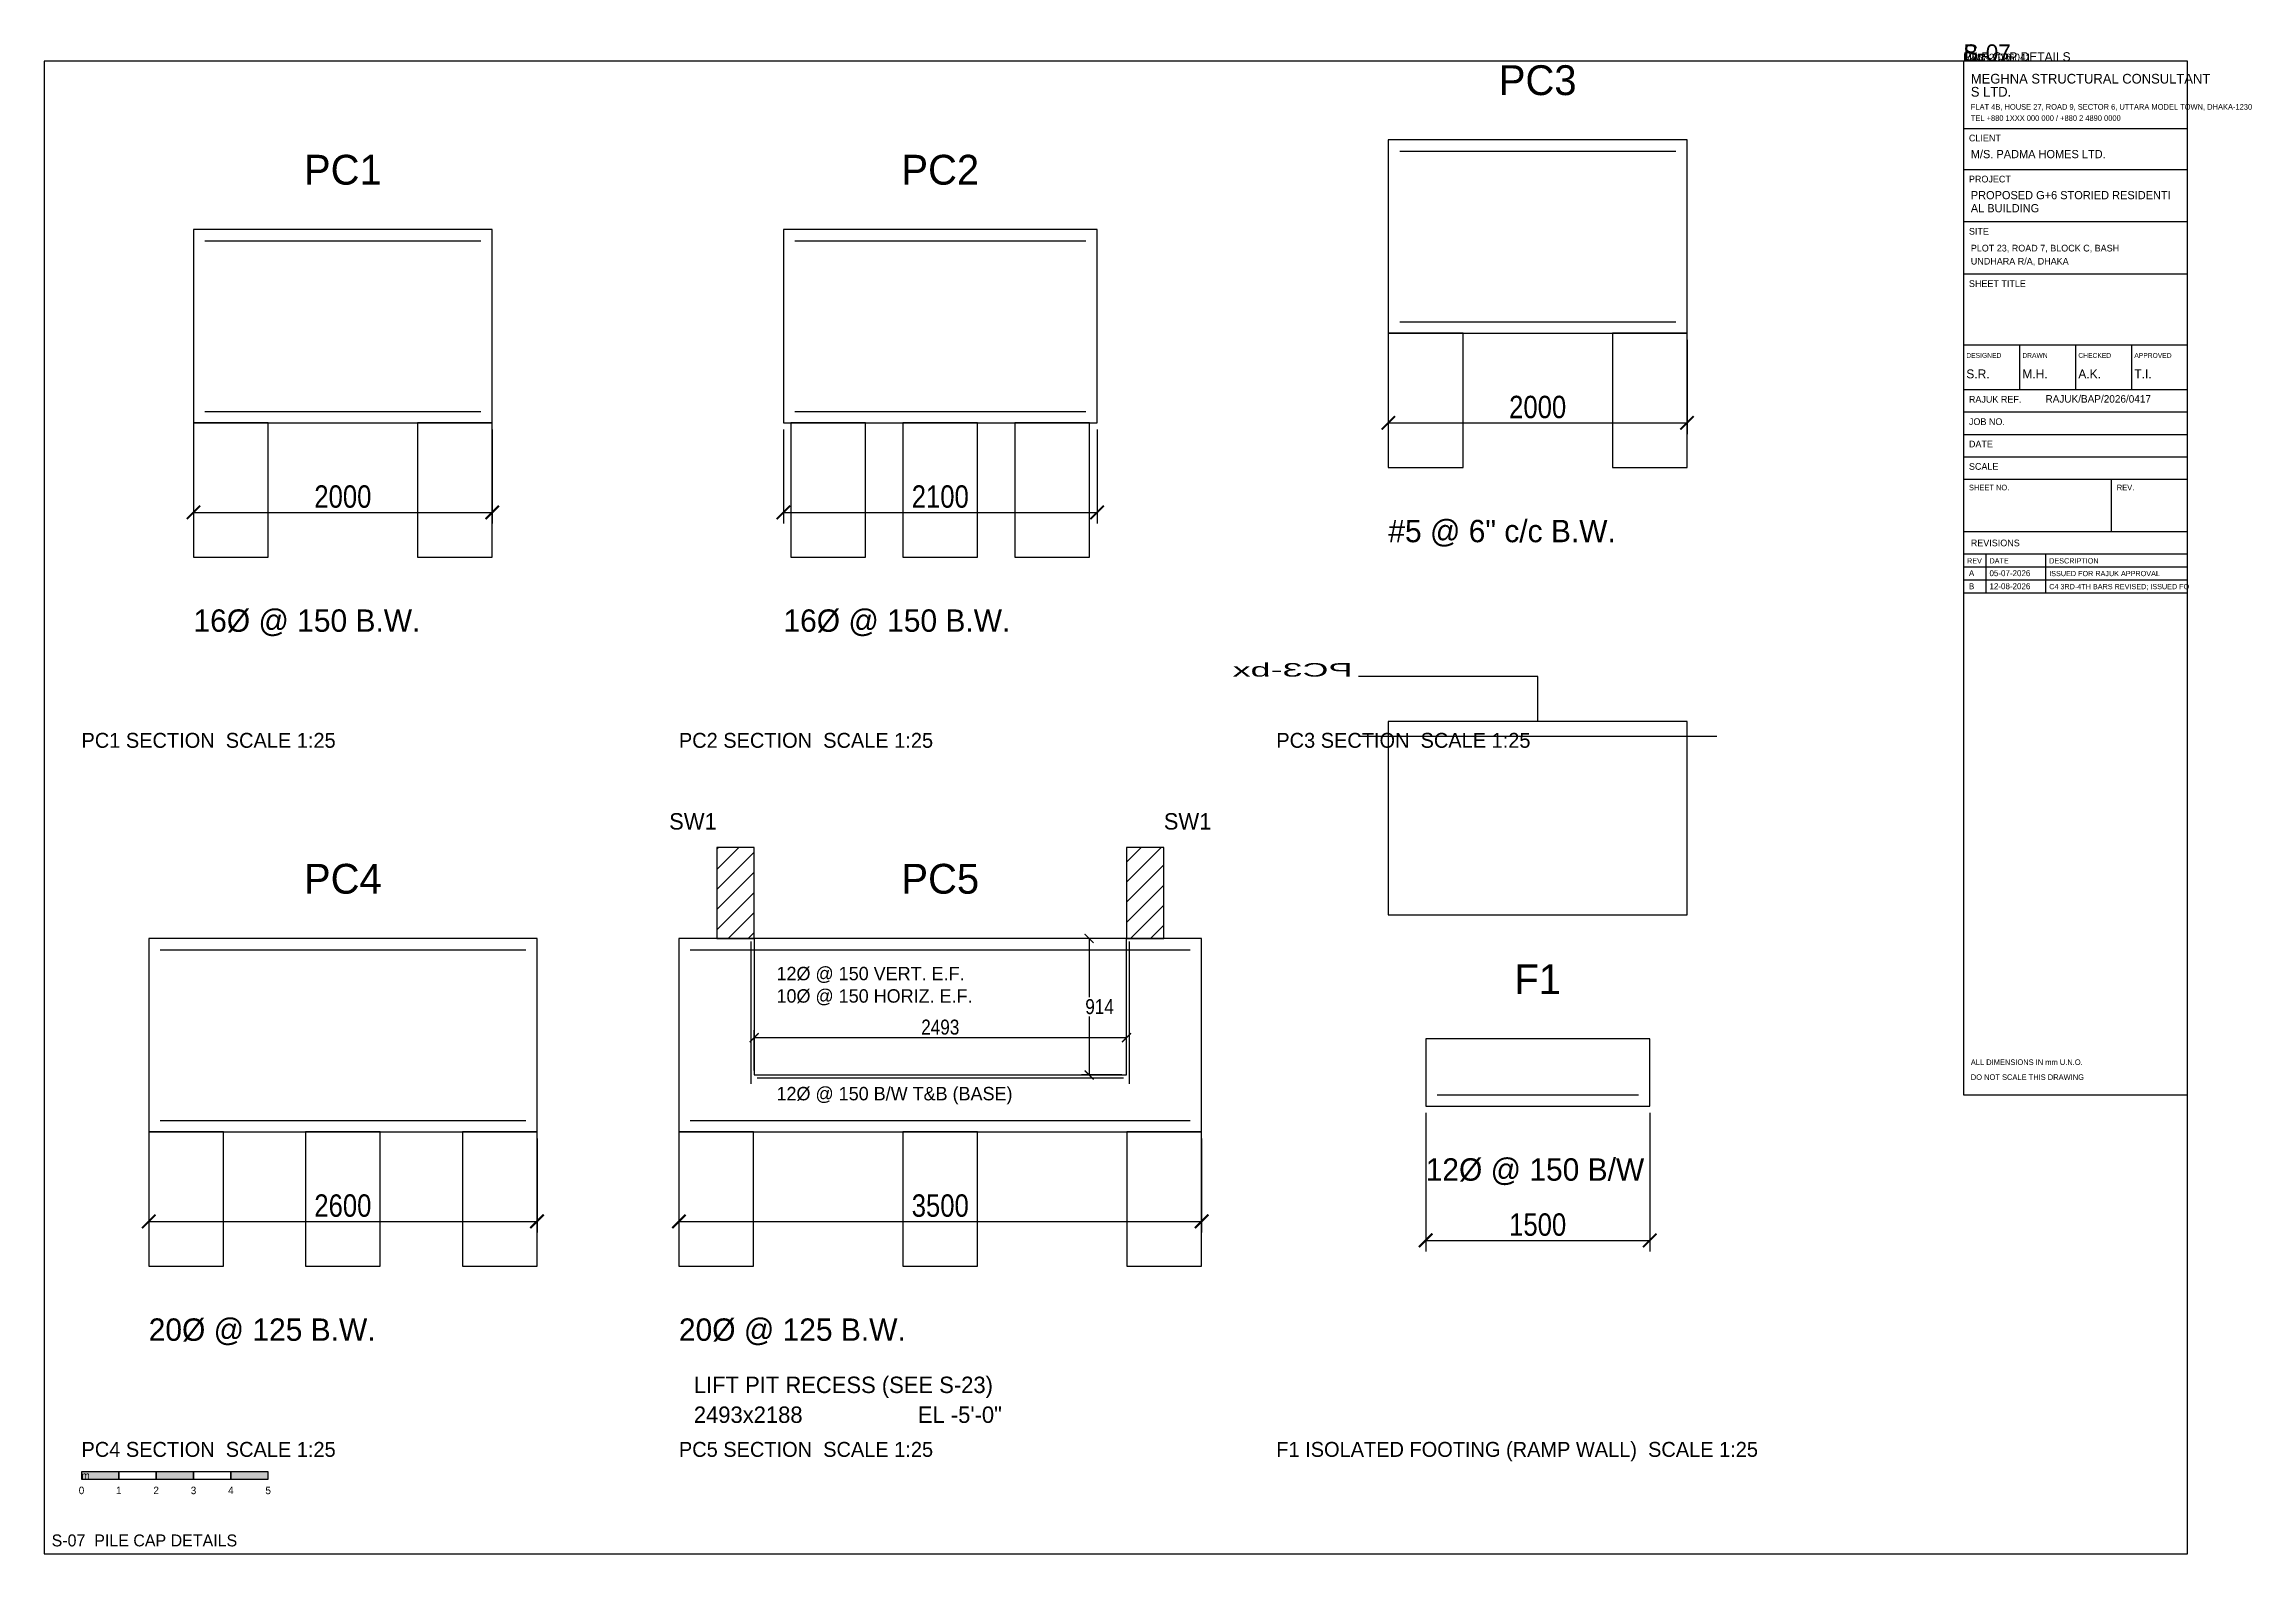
# Model space of a CAD drawing. Extents: x 1000 to 743527, y -207200 to 58857.
# Drawn here: x 486800 to 545927, y 1000 to 41457 of the extents above; entities that cross this region are included whole.
import ezdxf
from ezdxf.enums import TextEntityAlignment as Align

# ---------------------------------------------------------------- set-up
doc = ezdxf.new("R2010")
doc.units = 0
for name, color, linetype in [('Dimension', 6, 'Continuous'), ('Foundation', 3, 'Continuous'), ('Hatch', 9, 'Continuous'), ('Rod-1', 6, 'Continuous'), ('Rod-2', 2, 'Continuous'), ('Sheet', 7, 'Continuous'), ('Text-1', 7, 'Continuous'), ('Text-2', 7, 'Continuous'), ('TITLE', 7, 'Continuous'), ('Wall', 1, 'Continuous')]:
    doc.layers.add(name, color=color, linetype=linetype)
doc.styles.add('OpenSansCondensed-Light', font='OpenSansCondensed-Light.ttf')
doc.dimstyles.new('EZDXF', dxfattribs={"dimtxt": 0.25, "dimasz": 0.175, "dimexe": 0.375, "dimexo": 0.125, "dimgap": 0.1, "dimtad": 1, "dimlfac": 100, "dimzin": 12, "dimdsep": 46, "dimtxsty": 'OpenSansCondensed-Light', "dimblk": 'ARCHTICK', "dimcen": 2.5, "dimazin": 3, "dimtfac": 0.5, "dimtmove": 2, "dimatfit": 3})

msp = doc.modelspace()

# ---------------------------------------------------------------- texts
at = {"layer": 'Sheet'}
for s, height, p in [('PC1 SECTION  SCALE 1:25', 400, (487800, 22600)), ('PC2 SECTION  SCALE 1:25', 400, (503800, 22600)), ('PC3 SECTION  SCALE 1:25', 400, (519800, 22600)), ('PC4 SECTION  SCALE 1:25', 400, (487800, 3600)), ('PC5 SECTION  SCALE 1:25', 400, (503800, 3600)), ('F1 ISOLATED FOOTING (RAMP WALL)  SCALE 1:25', 400, (519800, 3600)), ('S-07  PILE CAP DETAILS', 320, (487000, 1200))]:
    msp.add_text(s, height=height, dxfattribs=at).set_placement(p)
at = {"layer": 'Text-1'}
for s, p in [('PC3', (526800, 40090.8)), ('PC1', (494800, 37690.8)), ('PC2', (510800, 37690.8)), ('PC4', (494800, 18690.8)), ('PC5', (510800, 18690.8)), ('F1', (526800, 16000))]:
    msp.add_text(s, height=800, dxfattribs=at).set_placement(p, align=Align.CENTER)
msp.add_text('SW1', height=440, dxfattribs=at).set_placement((504813.6, 20409.2), align=Align.RIGHT)
msp.add_text('SW1', height=440, dxfattribs=at).set_placement((516786.4, 20409.2))
at = {"layer": 'Text-2'}
for s, height, p in [('#5 @ 6" c/c B.W.', 600, (522800, 28109.2)), ('16%%C @ 150 B.W.', 600, (490800, 25709.2)), ('16%%C @ 150 B.W.', 600, (506600, 25709.2)), ('12%%C @ 150 VERT. E.F.', 360, (506413.6, 16370.8)), ('10%%C @ 150 HORIZ. E.F.', 360, (506413.6, 15770.8)), ('12%%C @ 150 B/W T&B (BASE)', 360, (506413.6, 13153.2)), ('12%%C @ 150 B/W', 600, (523800, 11000)), ('20%%C @ 125 B.W.', 600, (489600, 6709.2)), ('20%%C @ 125 B.W.', 600, (503800, 6709.2)), ('LIFT PIT RECESS (SEE S-23)', 440, (504200, 5309.2)), ('2493x2188', 440, (504200, 4509.2)), ('EL -5\'-0"', 440, (510200, 4509.2))]:
    msp.add_text(s, height=height, dxfattribs=at).set_placement(p)
at = {"layer": 'TITLE'}
for s, height, p in [('A', 160, (538350, 27200)), ('05-07-2026', 160, (538900, 27200)), ('ISSUED FOR RAJUK APPROVAL', 140, (540500, 27200)), ('B', 160, (538350, 26850)), ('12-08-2026', 160, (538900, 26850)), ('C4 3RD-4TH BARS REVISED; ISSUED FO', 140, (540500, 26850))]:
    msp.add_text(s, height=height, dxfattribs=at).set_placement(p)

# ---------------------------------------------------------------- blocks, each defined once
blk = doc.blocks.new('TITLE_BLOCK')
at = {"layer": 'TITLE'}
for p, q in [((0, -18), (60, -18)), ((0, -29), (60, -29)), ((0, -43), (60, -43)), ((0, -57), (60, -57)), ((0, -76), (60, -76)), ((0, -76), (0, -88)), ((15, -76), (15, -88)), ((30, -76), (30, -88)), ((45, -76), (45, -88)), ((0, -88), (60, -88)), ((0, -94), (60, -94)), ((0, -100), (60, -100)), ((0, -106), (60, -106)), ((0, -112), (60, -112)), ((39.6, -112), (39.6, -126)), ((0, -126), (60, -126)), ((0, -132), (60, -132)), ((0, -132), (60, -132)), ((0, -135.5), (60, -135.5)), ((6, -132), (6, -142.5)), ((22, -132), (22, -142.5)), ((0, -139), (60, -139)), ((0, -142.5), (60, -142.5))]:
    blk.add_line(p, q, dxfattribs=at)
blk.add_lwpolyline([(0, -277), (60, -277), (60, 0), (0, 0)], close=True, dxfattribs=at)
at = {"layer": 'Text-1'}
for tag, height in [('JOBNO', 2), ('SCALE', 2), ('SHEETTITLE', 2.4), ('SHEETTITLE2', 2.4), ('DATE', 2), ('SHEETNO', 4.5), ('REV', 4.5)]:
    blk.add_attdef(tag, (0, 0), '', height=height, dxfattribs=at)
at = {"layer": 'TITLE'}
for s, height, p in [('MEGHNA STRUCTURAL CONSULTANT', 2.6, (2, -6)), ('S LTD.', 2.6, (2, -9.5)), ('FLAT 4B, HOUSE 27, ROAD 9, SECTOR 6, UTTARA MODEL TOWN, DHAKA-1230', 1.5, (2, -13)), ('TEL +880 1XXX 000 000 / +880 2 4890 0000', 1.5, (2, -16)), ('CLIENT', 1.8, (1.5, -21.5)), ('M/S. PADMA HOMES LTD.', 2.2, (2, -26)), ('PROJECT', 1.8, (1.5, -32.5)), ('PROPOSED G+6 STORIED RESIDENTI', 2.2, (2, -37)), ('AL BUILDING', 2.2, (2, -40.5)), ('SITE', 1.8, (1.5, -46.5)), ('UNDHARA R/A, DHAKA', 1.8, (2, -54.5)), ('PLOT 23, ROAD 7, BLOCK C, BASH', 1.8, (2, -51)), ('SHEET TITLE', 1.8, (1.5, -60.5)), ('DESIGNED', 1.3, (0.8, -79.5)), ('S.R.', 2.4, (0.8, -85)), ('DRAWN', 1.3, (15.8, -79.5)), ('M.H.', 2.4, (15.8, -85)), ('A.K.', 2.4, (30.8, -85)), ('CHECKED', 1.3, (30.8, -79.5)), ('APPROVED', 1.3, (45.8, -79.5)), ('T.I.', 2.4, (45.8, -85)), ('RAJUK REF.', 1.8, (1.5, -91.5)), ('RAJUK/BAP/2026/0417', 2, (22, -91.5)), ('JOB NO.', 1.8, (1.5, -97.5)), ('DATE', 1.8, (1.5, -103.5)), ('SCALE', 1.8, (1.5, -109.5)), ('SHEET NO.', 1.5, (1.5, -115)), ('REV.', 1.5, (41.1, -115)), ('REVISIONS', 1.8, (2, -130)), ('REV', 1.4, (1, -134.6)), ('DATE', 1.4, (7, -134.6)), ('DESCRIPTION', 1.4, (23, -134.6)), ('ALL DIMENSIONS IN mm U.N.O.', 1.5, (2, -269)), ('DO NOT SCALE THIS DRAWING', 1.5, (2, -273))]:
    blk.add_text(s, height=height, dxfattribs=at).set_placement(p)
blk = doc.blocks.new('SCALE_BAR')
at = {"layer": 'Sheet'}
h = blk.add_hatch(color=7, dxfattribs=at)
h.dxf.hatch_style = 1
h.paths.add_polyline_path([(0, 0), (10, 0), (10, 2), (0, 2)])
h = blk.add_hatch(color=7, dxfattribs=at)
h.dxf.hatch_style = 1
h.paths.add_polyline_path([(20, 0), (30, 0), (30, 2), (20, 2)])
h = blk.add_hatch(color=7, dxfattribs=at)
h.dxf.hatch_style = 1
h.paths.add_polyline_path([(40, 0), (50, 0), (50, 2), (40, 2)])
for points in [[(0, 0), (10, 0), (10, 2), (0, 2)], [(10, 0), (20, 0), (20, 2), (10, 2)], [(20, 0), (30, 0), (30, 2), (20, 2)], [(30, 0), (40, 0), (40, 2), (30, 2)], [(40, 0), (50, 0), (50, 2), (40, 2)]]:
    blk.add_lwpolyline(points, close=True, dxfattribs=at)
for s, p in [('0', (0, -4)), ('1', (10, -4)), ('2', (20, -4)), ('3', (30, -4)), ('4', (40, -4)), ('5', (50, -4))]:
    blk.add_text(s, height=2, dxfattribs=at).set_placement(p, align=Align.CENTER)
at = {"layer": 'Text-1'}
blk.add_attdef('UNIT', (0, 0), '', height=2, dxfattribs=at)
blk = doc.blocks.new('_ARCHTICK')
at = {"color": 0, "linetype": 'BYBLOCK', "const_width": 0.15}
blk.add_lwpolyline([(-0.5, -0.5), (0.5, 0.5)], dxfattribs=at)
blk = doc.blocks.new('PC3_BAR')
at = {"layer": 'Rod-1'}
blk.add_lwpolyline([(0, 0), (0, 300), (600, 300)], dxfattribs=at)
at = {"layer": 'Text-2'}
blk.add_text('PC3-bx', height=90, dxfattribs=at).set_placement((620, 300))
blk = doc.blocks.new('PC3_CAGE')
at = {"layer": 'Rod-1'}
blk.add_line((-600, -100), (600, -100), dxfattribs=at)
at = {"layer": 'Rod-1', "xscale": -1}
blk.add_blockref('PC3_BAR', (0, 0), dxfattribs=at)
blk = doc.blocks.new('PC3_DETAIL')
at = {"layer": 'Foundation'}
blk.add_lwpolyline([(-1000, -1295.4), (1000, -1295.4), (1000, 0), (-1000, 0)], close=True, dxfattribs=at)
at = {"layer": 'Rod-1', "xscale": 2}
blk.add_blockref('PC3_CAGE', (0, 0), dxfattribs=at)

# ---------------------------------------------------------------- dimensions: what is measured, and where the dimension line sits
at = {"layer": 'Dimension'}
for base, p1, p2, override in [((522800, 31309.2), (522800, 33709.2), (530800, 33709.2), {"dimtxt": 600, "dimasz": 360, "dimexe": 300, "dimexo": 180, "dimgap": 120, "dimtad": 1, "dimtih": 1, "dimtoh": 1, "dimdec": 0, "dimlfac": 0.25}), ((490800, 28909.2), (490800, 31309.2), (498800, 31309.2), {"dimtxt": 600, "dimasz": 360, "dimexe": 300, "dimexo": 180, "dimgap": 120, "dimtad": 1, "dimtih": 1, "dimtoh": 1, "dimdec": 0, "dimlfac": 0.25}), ((506600, 28909.2), (506600, 31309.2), (515000, 31309.2), {"dimtxt": 600, "dimasz": 360, "dimexe": 300, "dimexo": 180, "dimgap": 120, "dimtad": 1, "dimtih": 1, "dimtoh": 1, "dimdec": 0, "dimlfac": 0.25}), ((505813.6, 14833.2), (505813.6, 13833.2), (515786.4, 13833.2), {"dimtxt": 400, "dimasz": 240, "dimexe": 200, "dimexo": 120, "dimgap": 80, "dimtad": 1, "dimtih": 1, "dimtoh": 1, "dimdec": 0, "dimlfac": 0.25}), ((523800, 9400), (523800, 13000), (529800, 13000), {"dimtxt": 600, "dimasz": 360, "dimexe": 300, "dimexo": 180, "dimgap": 120, "dimtad": 1, "dimtih": 1, "dimtoh": 1, "dimdec": 0, "dimlfac": 0.25}), ((489600, 9909.2), (489600, 12309.2), (500000, 12309.2), {"dimtxt": 600, "dimasz": 360, "dimexe": 300, "dimexo": 180, "dimgap": 120, "dimtad": 1, "dimtih": 1, "dimtoh": 1, "dimdec": 0, "dimlfac": 0.25}), ((503800, 9909.2), (503800, 12309.2), (517800, 12309.2), {"dimtxt": 600, "dimasz": 360, "dimexe": 300, "dimexo": 180, "dimgap": 120, "dimtad": 1, "dimtih": 1, "dimtoh": 1, "dimdec": 0, "dimlfac": 0.25})]:
    msp.add_linear_dim(base=base, p1=p1, p2=p2, dimstyle='EZDXF', override=override, dxfattribs=at).render()
msp.add_linear_dim(base=(514786.4, 17490.8), p1=(515786.4, 17490.8), p2=(515786.4, 13833.2), angle=90, dimstyle='EZDXF', override={"dimtxt": 400, "dimasz": 240, "dimexe": 200, "dimexo": 120, "dimgap": 80, "dimtad": 1, "dimtih": 1, "dimtoh": 1, "dimdec": 0, "dimlfac": 0.25}, dxfattribs=at).render()

# ---------------------------------------------------------------- hatches: boundary and pattern name
at = {"layer": 'Hatch'}
h = msp.add_hatch(dxfattribs=at)
h.set_pattern_fill('ANSI31', scale=120)
h.paths.add_polyline_path([(504813.6, 17490.8), (505813.6, 17490.8), (505813.6, 19929.2), (504813.6, 19929.2)])
h = msp.add_hatch(dxfattribs=at)
h.set_pattern_fill('ANSI31', scale=120)
h.paths.add_polyline_path([(515786.4, 17490.8), (516786.4, 17490.8), (516786.4, 19929.2), (515786.4, 19929.2)])

# ---------------------------------------------------------------- linework, layer by layer
at = {"layer": 'Foundation'}
for points in [[(522800, 33709.2), (530800, 33709.2), (530800, 38890.8), (522800, 38890.8)], [(490800, 31309.2), (498800, 31309.2), (498800, 36490.8), (490800, 36490.8)], [(506600, 31309.2), (515000, 31309.2), (515000, 36490.8), (506600, 36490.8)], [(522800, 30109.2), (524800, 30109.2), (524800, 33709.2), (522800, 33709.2)], [(522800, 30109.2), (524800, 30109.2), (524800, 33709.2), (522800, 33709.2)], [(528800, 30109.2), (530800, 30109.2), (530800, 33709.2), (528800, 33709.2)], [(528800, 30109.2), (530800, 30109.2), (530800, 33709.2), (528800, 33709.2)], [(490800, 27709.2), (492800, 27709.2), (492800, 31309.2), (490800, 31309.2)], [(496800, 27709.2), (498800, 27709.2), (498800, 31309.2), (496800, 31309.2)], [(506800, 27709.2), (508800, 27709.2), (508800, 31309.2), (506800, 31309.2)], [(509800, 27709.2), (511800, 27709.2), (511800, 31309.2), (509800, 31309.2)], [(512800, 27709.2), (514800, 27709.2), (514800, 31309.2), (512800, 31309.2)], [(489600, 12309.2), (500000, 12309.2), (500000, 17490.8), (489600, 17490.8)], [(503800, 12309.2), (517800, 12309.2), (517800, 17490.8), (503800, 17490.8)], [(523800, 13000), (529800, 13000), (529800, 14800), (523800, 14800)], [(489600, 8709.2), (491600, 8709.2), (491600, 12309.2), (489600, 12309.2)], [(489600, 8709.2), (491600, 8709.2), (491600, 12309.2), (489600, 12309.2)], [(493800, 8709.2), (495800, 8709.2), (495800, 12309.2), (493800, 12309.2)], [(498000, 8709.2), (500000, 8709.2), (500000, 12309.2), (498000, 12309.2)], [(498000, 8709.2), (500000, 8709.2), (500000, 12309.2), (498000, 12309.2)], [(503800, 8709.2), (505800, 8709.2), (505800, 12309.2), (503800, 12309.2)], [(503800, 8709.2), (505800, 8709.2), (505800, 12309.2), (503800, 12309.2)], [(503800, 8709.2), (505800, 8709.2), (505800, 12309.2), (503800, 12309.2)], [(509800, 8709.2), (511800, 8709.2), (511800, 12309.2), (509800, 12309.2)], [(509800, 8709.2), (511800, 8709.2), (511800, 12309.2), (509800, 12309.2)], [(509800, 8709.2), (511800, 8709.2), (511800, 12309.2), (509800, 12309.2)], [(515800, 8709.2), (517800, 8709.2), (517800, 12309.2), (515800, 12309.2)], [(515800, 8709.2), (517800, 8709.2), (517800, 12309.2), (515800, 12309.2)], [(515800, 8709.2), (517800, 8709.2), (517800, 12309.2), (515800, 12309.2)]]:
    msp.add_lwpolyline(points, close=True, dxfattribs=at)
msp.add_lwpolyline([(505813.6, 17490.8), (505813.6, 13833.2), (515786.4, 13833.2), (515786.4, 17490.8)], dxfattribs=at)
at = {"layer": 'Rod-1'}
for p, q in [((523104, 34013.2), (530496, 34013.2)), ((491104, 31613.2), (498496, 31613.2)), ((506904, 31613.2), (514696, 31613.2)), ((505733.6, 13593.2), (505733.6, 17410.8)), ((515866.4, 13593.2), (515866.4, 17410.8)), ((524104, 13304), (529496, 13304)), ((489904, 12613.2), (499696, 12613.2)), ((504104, 12613.2), (517496, 12613.2))]:
    msp.add_line(p, q, dxfattribs=at)
at = {"layer": 'Rod-2'}
for p, q in [((523104, 38586.8), (530496, 38586.8)), ((491104, 36186.8), (498496, 36186.8)), ((506904, 36186.8), (514696, 36186.8)), ((489904, 17186.8), (499696, 17186.8)), ((504104, 17186.8), (517496, 17186.8)), ((505893.6, 13753.2), (515706.4, 13753.2))]:
    msp.add_line(p, q, dxfattribs=at)
at = {"layer": 'Sheet'}
msp.add_lwpolyline([(486800, 1000), (544200, 1000), (544200, 41000), (486800, 41000)], close=True, dxfattribs=at)
at = {"layer": 'Wall'}
for points in [[(504813.6, 17490.8), (505813.6, 17490.8), (505813.6, 19929.2), (504813.6, 19929.2)], [(515786.4, 17490.8), (516786.4, 17490.8), (516786.4, 19929.2), (515786.4, 19929.2)]]:
    msp.add_lwpolyline(points, close=True, dxfattribs=at)

# ---------------------------------------------------------------- block references
at = {"layer": 'Rod-1', "xscale": 4, "yscale": 4}
msp.add_blockref('PC3_DETAIL', (526800, 23309.2), dxfattribs=at)
at = {"layer": 'Sheet', "xscale": 100, "yscale": 100}
msp.add_blockref('SCALE_BAR', (487800, 3000), dxfattribs=at).add_auto_attribs({'UNIT': 'm'})
at = {"layer": 'TITLE', "xscale": 100, "yscale": 100}
msp.add_blockref('TITLE_BLOCK', (538200, 41000), dxfattribs=at).add_auto_attribs({'SHEETTITLE': 'PILE CAP DETAILS', 'JOBNO': 'MSC-2026-041', 'DATE': '12-08-2026', 'SCALE': '1:25', 'SHEETNO': 'S-07', 'REV': 'B'})

msp.set_redraw_order([(e.dxf.handle, doc.entitydb.next_handle()) for e in msp.query("TEXT MTEXT ATTDEF DIMENSION ARC_DIMENSION")])  # texts and dimensions are drawn at this point

doc.saveas('drawing.dxf')
